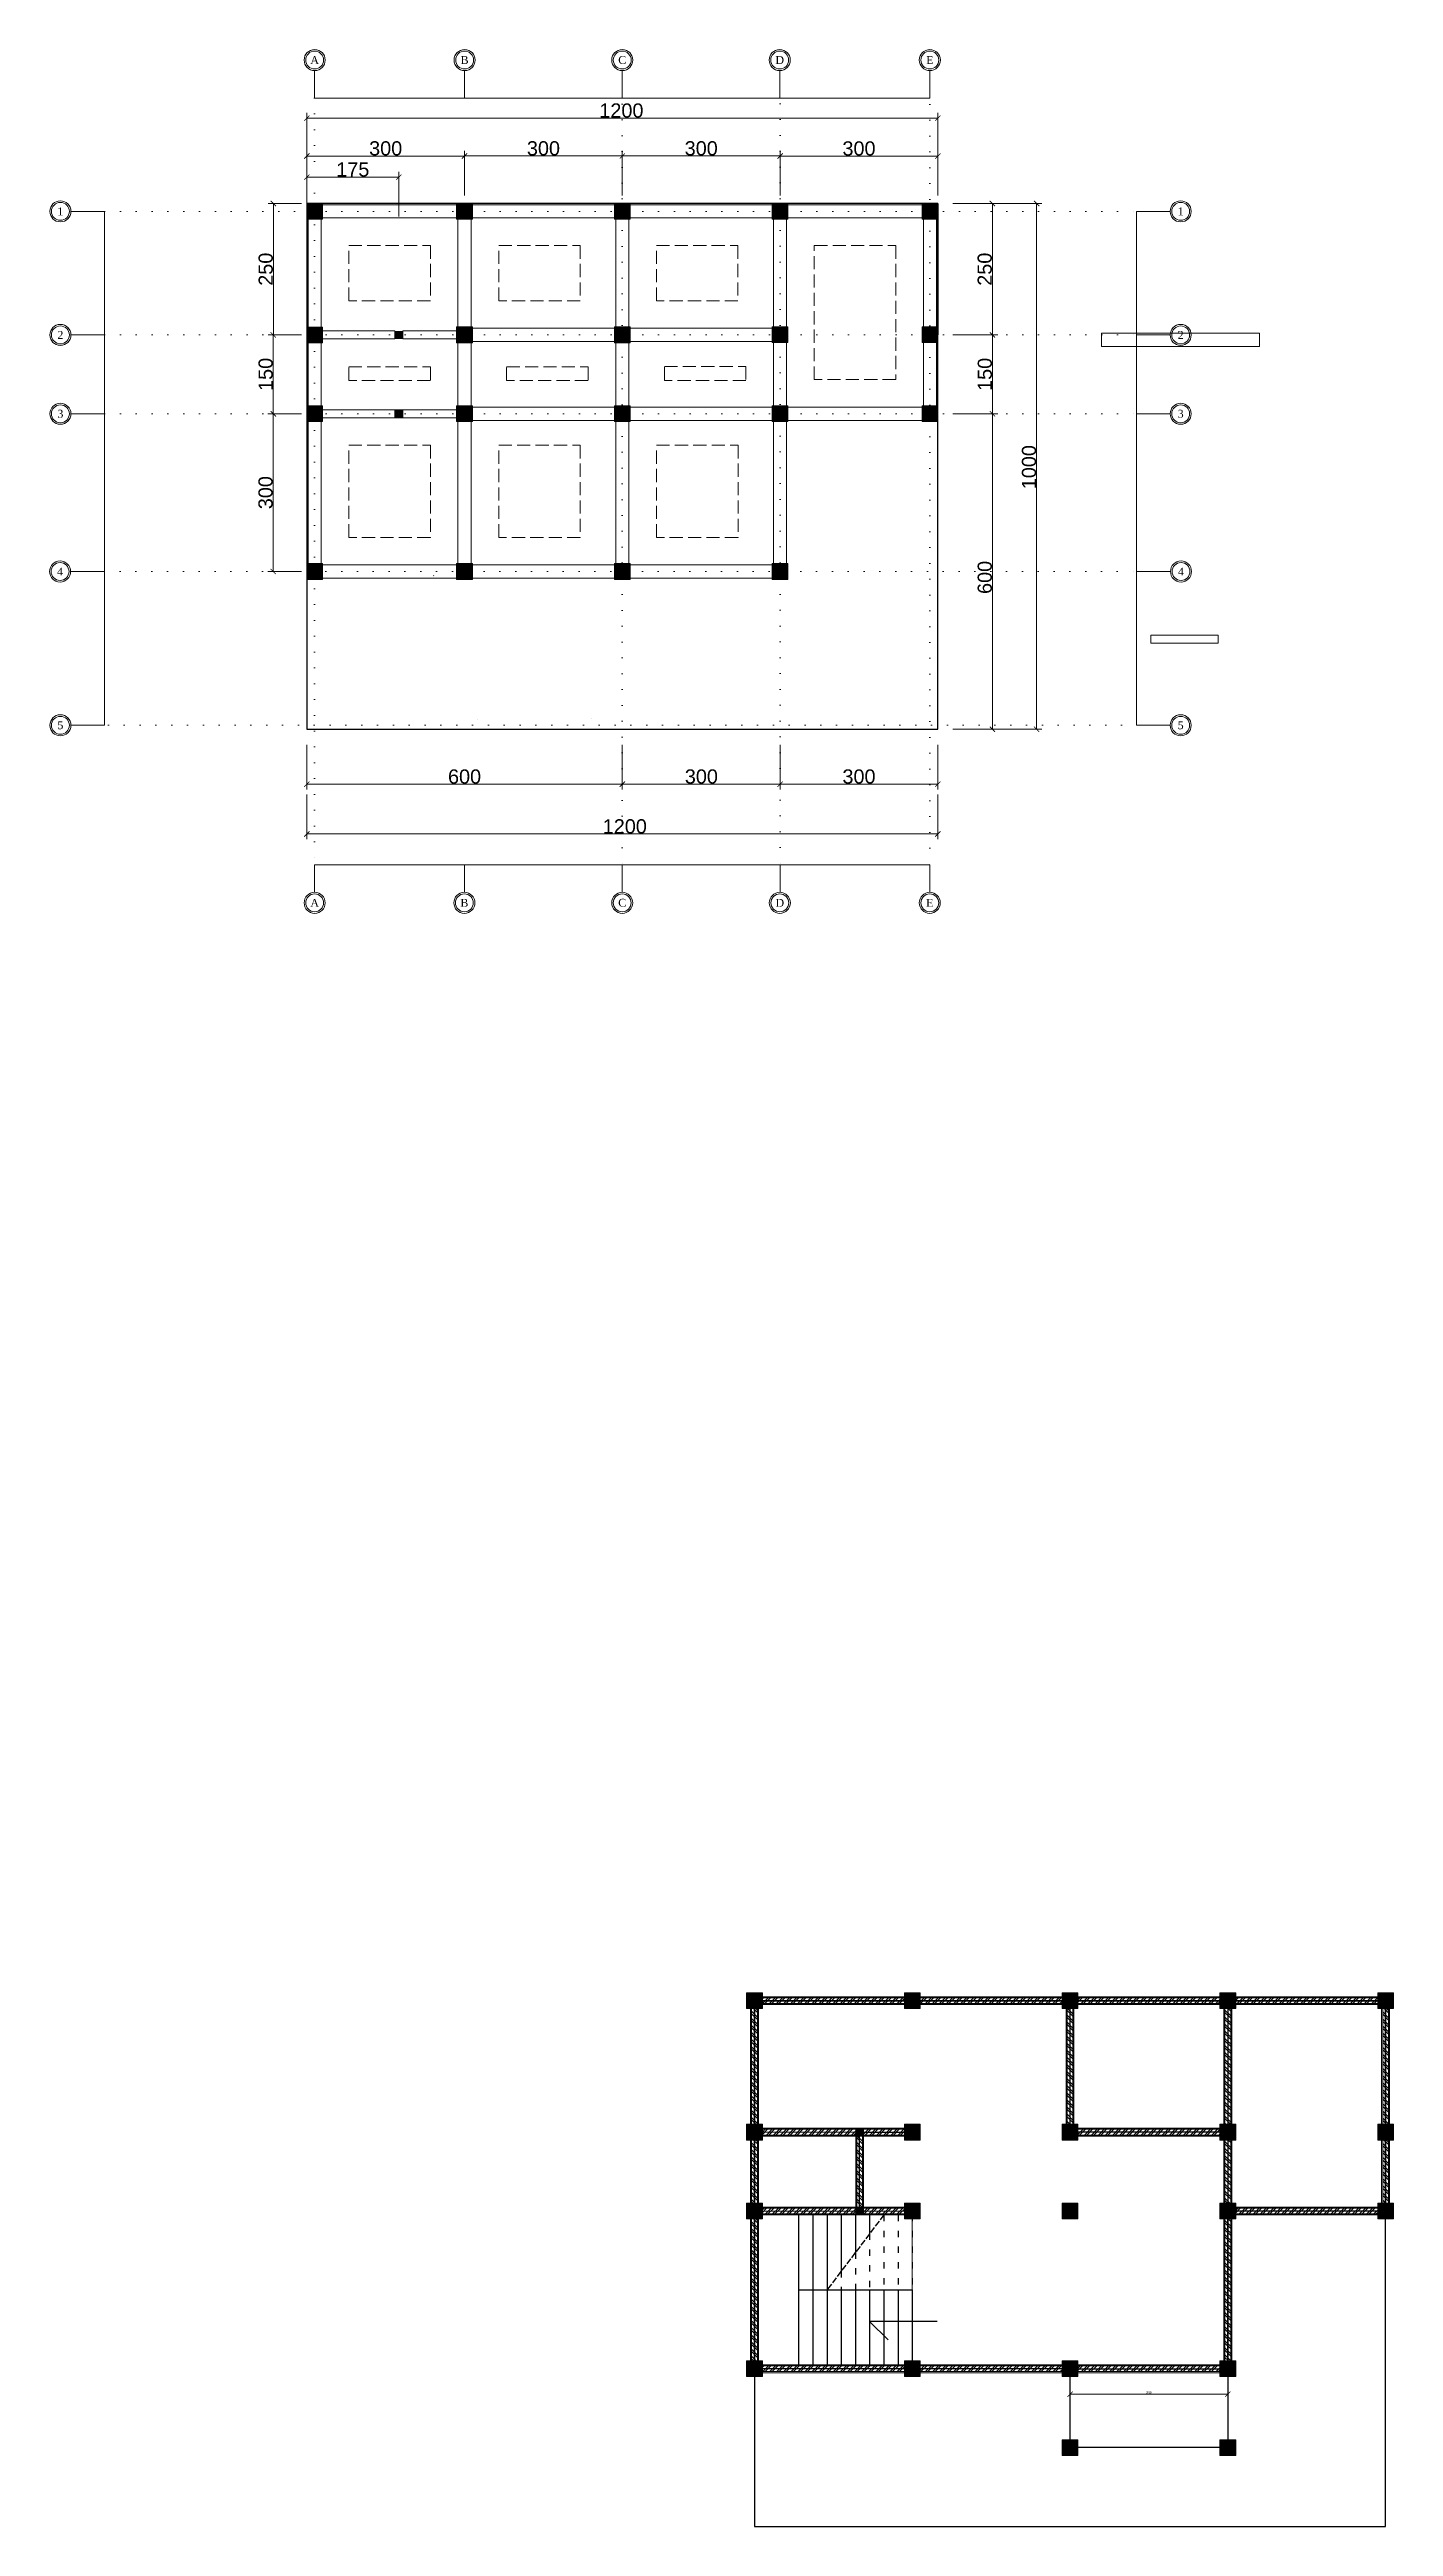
# Model space of a CAD drawing. Header units: millimetres. Extents: x -12161372 to 46643, y -9506984 to 15358.
# Drawn here: x 4183 to 6738, y 4798 to 9509 of the extents above; entities that cross this region are included whole.
import ezdxf

# ---------------------------------------------------------------- set-up
doc = ezdxf.new("R2010")
doc.units = ezdxf.units.MM
for name, pattern in [('ACAD_ISO02W100', [15, 12, -3]), ('ACAD_ISO03W100', [30, 12, -18]), ('ACAD_ISO07W100', [3, 0, -3]), ('DASHED', [70, 50, -20])]:
    doc.linetypes.add(name, pattern=pattern)
for name, color, linetype, lineweight in [('arsiran', 202, 'Continuous', 0), ('as', 7, 'Continuous', 0), ('detail balok', 7, 'Continuous', 9), ('dimensi', 50, 'Continuous', 5), ('dinding', 110, 'Continuous', 9), ('kolom', 150, 'Continuous', 13), ('kusen', 4, 'Continuous', 5), ('pondasi', 7, 'Continuous', 13), ('teks', 255, 'Continuous', 5)]:
    doc.layers.add(name, color=color, linetype=linetype, lineweight=lineweight)
doc.layers.add('lahan', color=253, linetype='Continuous', plot=False)
doc.layers.add('lantai', color=9, linetype='Continuous')
doc.layers.add('RING BALOK', color=7, linetype='Continuous')
doc.styles.get("Standard").update_dxf_attribs({"font": 'arial.ttf'})
doc.styles.add('teks2', font='times.ttf', dxfattribs={"height": 15})
doc.dimstyles.new('ISO-25', dxfattribs={"dimtxt": 4.5, "dimasz": 10, "dimexe": 10, "dimexo": 10, "dimtad": 1, "dimtxsty": 'Standard', "dimblk": 'ARCHTICK', "dimcen": 2.5, "dimclrt": 256, "dimadec": 0, "dimazin": 0, "dimtfac": 1, "dimtmove": 0, "dimatfit": 3, "dimfxl": 75, "dimfxlon": 1, "dimtfillclr": 256, "dimlwd": -1, "dimlwe": -1, "dimarcsym": 0})
pattern_1 = [(45, (-2274.681, -4513.269), (-6.735192, 6.735192), []), (45, (-2270.191, -4513.269), (-6.735192, 6.735192), [])]
pattern_2 = [(45, (-2367.181, -4513.269), (-6.735192, 6.735192), []), (45, (-2362.691, -4513.269), (-6.735192, 6.735192), [])]

msp = doc.modelspace()

# ---------------------------------------------------------------- texts
at = {"layer": 'teks', "char_height": 15, "attachment_point": 5, "style": 'teks2'}
for s, insert in [('A', (4687.182, 9488.627)), ('B', (4972.321, 9488.627)), ('C', (5272.039, 9488.627)), ('D', (5571.464, 9488.627)), ('E', (5856.897, 9488.627)), ('1', (4203.699, 9200.842)), ('1', (6333.918, 9200.842)), ('2', (4203.699, 8965.842)), ('2', (6333.918, 8965.842)), ('3', (4203.699, 8815.842)), ('3', (6333.918, 8815.842)), ('4', (4203.074, 8515.842)), ('4', (6334.543, 8515.842)), ('5', (4203.699, 8223.342)), ('5', (6333.918, 8223.342)), ('A', (4687.182, 7885.646)), ('B', (4971.832, 7885.646)), ('C', (5271.996, 7885.646)), ('D', (5571.671, 7885.646)), ('E', (5856.81, 7885.646))]:
    msp.add_mtext_dynamic_manual_height_columns(s, width=35.65071, gutter_width=15, heights=[0], dxfattribs=dict(at, insert=insert))

# ---------------------------------------------------------------- blocks, each defined once
blk = doc.blocks.new('*U4')
at = {"layer": 'arsiran'}
h = blk.add_hatch(dxfattribs=at)
h.set_pattern_fill('ANSI32', color=256)
h.set_pattern_definition(pattern_1)
h.paths.add_polyline_path([(0, 5.5), (0, -5.5), (270, -5.5), (270, 5.5)])
blk.add_lwpolyline([(0, -5.5), (270, -5.5), (270, 5.5), (0, 5.5)], close=True, dxfattribs=at)
at = {"layer": 'dinding'}
blk.add_lwpolyline([(0, -7.5), (270, -7.5), (270, 7.5), (0, 7.5)], close=True, dxfattribs=at)
blk = doc.blocks.new('*U6')
at = {"layer": 'arsiran'}
h = blk.add_hatch(dxfattribs=at)
h.set_pattern_fill('ANSI32', color=256)
h.set_pattern_definition(pattern_2)
h.paths.add_polyline_path([(0, 5.5), (0, -5.5), (177.5, -5.5), (177.5, 5.5)])
blk.add_lwpolyline([(0, -5.5), (177.5, -5.5), (177.5, 5.5), (0, 5.5)], close=True, dxfattribs=at)
at = {"layer": 'dinding'}
blk.add_lwpolyline([(0, -7.5), (177.5, -7.5), (177.5, 7.5), (0, 7.5)], close=True, dxfattribs=at)
blk = doc.blocks.new('*U5')
at = {"layer": 'arsiran'}
h = blk.add_hatch(dxfattribs=at)
h.set_pattern_fill('ANSI32', color=256)
h.set_pattern_definition([(45, (-2467.181, -4513.269), (-6.735192, 6.735192), []), (45, (-2462.691, -4513.269), (-6.735192, 6.735192), [])])
h.paths.add_polyline_path([(0, 5.5), (0, -5.5), (77.5, -5.5), (77.5, 5.5)])
blk.add_lwpolyline([(0, -5.5), (77.5, -5.5), (77.5, 5.5), (0, 5.5)], close=True, dxfattribs=at)
at = {"layer": 'dinding'}
blk.add_lwpolyline([(0, -7.5), (77.5, -7.5), (77.5, 7.5), (0, 7.5)], close=True, dxfattribs=at)
blk = doc.blocks.new('*U7')
at = {"layer": 'arsiran'}
h = blk.add_hatch(dxfattribs=at)
h.set_pattern_fill('ANSI32', color=256)
h.set_pattern_definition(pattern_2)
h.paths.add_polyline_path([(0, 5.5), (0, -5.5), (177.5, -5.5), (177.5, 5.5)])
blk.add_lwpolyline([(0, -5.5), (177.5, -5.5), (177.5, 5.5), (0, 5.5)], close=True, dxfattribs=at)
at = {"layer": 'dinding'}
blk.add_lwpolyline([(0, -7.5), (177.5, -7.5), (177.5, 7.5), (0, 7.5)], close=True, dxfattribs=at)
blk = doc.blocks.new('*U3')
at = {"layer": 'arsiran'}
h = blk.add_hatch(dxfattribs=at)
h.set_pattern_fill('ANSI32', color=256)
h.set_pattern_definition([(45, (-2324.681, -4513.269), (-6.735192, 6.735192), []), (45, (-2320.191, -4513.269), (-6.735192, 6.735192), [])])
h.paths.add_polyline_path([(0, 5.5), (0, -5.5), (220, -5.5), (220, 5.5)])
blk.add_lwpolyline([(0, -5.5), (220, -5.5), (220, 5.5), (0, 5.5)], close=True, dxfattribs=at)
at = {"layer": 'dinding'}
blk.add_lwpolyline([(0, -7.5), (220, -7.5), (220, 7.5), (0, 7.5)], close=True, dxfattribs=at)
blk = doc.blocks.new('*U9')
at = {"layer": 'arsiran'}
h = blk.add_hatch(dxfattribs=at)
h.set_pattern_fill('ANSI32', color=256)
h.set_pattern_definition([(45, (-2424.681, -4513.269), (-6.735192, 6.735192), []), (45, (-2420.191, -4513.269), (-6.735192, 6.735192), [])])
h.paths.add_polyline_path([(0, 5.5), (0, -5.5), (120, -5.5), (120, 5.5)])
blk.add_lwpolyline([(0, -5.5), (120, -5.5), (120, 5.5), (0, 5.5)], close=True, dxfattribs=at)
at = {"layer": 'dinding'}
blk.add_lwpolyline([(0, -7.5), (120, -7.5), (120, 7.5), (0, 7.5)], close=True, dxfattribs=at)
blk = doc.blocks.new('*U10')
at = {"layer": 'arsiran'}
h = blk.add_hatch(dxfattribs=at)
h.set_pattern_fill('ANSI32', color=256)
h.set_pattern_definition(pattern_1)
h.paths.add_polyline_path([(0, 5.5), (0, -5.5), (270, -5.5), (270, 5.5)])
blk.add_lwpolyline([(0, -5.5), (270, -5.5), (270, 5.5), (0, 5.5)], close=True, dxfattribs=at)
at = {"layer": 'dinding'}
blk.add_lwpolyline([(0, -7.5), (270, -7.5), (270, 7.5), (0, 7.5)], close=True, dxfattribs=at)
blk = doc.blocks.new('*U8')
at = {"layer": 'arsiran'}
h = blk.add_hatch(dxfattribs=at)
h.set_pattern_fill('ANSI32', color=256)
h.set_pattern_definition([(45, (-2409.681, -4513.269), (-6.735192, 6.735192), []), (45, (-2405.191, -4513.269), (-6.735192, 6.735192), [])])
h.paths.add_polyline_path([(0, 5.5), (0, -5.5), (135, -5.5), (135, 5.5)])
blk.add_lwpolyline([(0, -5.5), (135, -5.5), (135, 5.5), (0, 5.5)], close=True, dxfattribs=at)
at = {"layer": 'dinding'}
blk.add_lwpolyline([(0, -7.5), (135, -7.5), (135, 7.5), (0, 7.5)], close=True, dxfattribs=at)
blk = doc.blocks.new('_ArchTick')
at = {"color": 0, "linetype": 'ByBlock', "const_width": 0.15}
blk.add_lwpolyline([(-0.5, -0.5), (0.5, 0.5)], dxfattribs=at)
blk = doc.blocks.new('*D19')
at = {"layer": 'Defpoints', "color": 0, "transparency": 16777216}
for p in [(6123.5, 5097.5), (6423.5, 5097.5), (6423.5, 5049.1)]:
    blk.add_point(p, dxfattribs=at)
at = {"layer": 'kusen', "color": 0, "transparency": 16777216}
for p, q in [((6123.5, 5087.5), (6123.5, 5039.1)), ((6123.5, 5049.1), (6423.5, 5049.1)), ((6423.5, 5087.5), (6423.5, 5039.1))]:
    blk.add_line(p, q, dxfattribs=at)
at = {"layer": 'kusen', "color": 0, "transparency": 16777216, "xscale": 10, "yscale": 10, "zscale": 10, "rotation": 180}
blk.add_blockref('_ArchTick', (6123.5, 5049.1), dxfattribs=at)
at = {"layer": 'kusen', "color": 0, "transparency": 16777216, "xscale": 10, "yscale": 10, "zscale": 10}
blk.add_blockref('_ArchTick', (6423.5, 5049.1), dxfattribs=at)
at = {"layer": 'kusen', "transparency": 16777216, "insert": (6273.5, 5052.1), "char_height": 4.5, "attachment_point": 5}
blk.add_mtext('300', dxfattribs=at)
blk = doc.blocks.new('*D199')
at = {"layer": 'Defpoints', "color": 0, "ltscale": 10, "transparency": 16777216}
for p in [(5872.2, 9215.8), (5872.2, 8215.8), (6060, 8215.8)]:
    blk.add_point(p, dxfattribs=at)
at = {"layer": 'dimensi', "color": 0, "ltscale": 10, "transparency": 16777216}
for p, q in [((5985, 9215.8), (6070, 9215.8)), ((6060, 9215.8), (6060, 8215.8)), ((5985, 8215.8), (6070, 8215.8))]:
    blk.add_line(p, q, dxfattribs=at)
at = {"layer": 'dimensi', "color": 0, "ltscale": 10, "transparency": 16777216, "xscale": 10, "yscale": 10, "zscale": 10}
for p, rotation in [((6060, 9215.8), 90), ((6060, 8215.8), 270)]:
    blk.add_blockref('_ArchTick', p, dxfattribs=dict(at, rotation=rotation))
at = {"layer": 'dimensi', "ltscale": 10, "transparency": 16777216, "insert": (6045.6, 8714.3), "char_height": 4.5, "attachment_point": 5, "rotation": 90}
blk.add_mtext('{\\H6x;1000}', dxfattribs=at)
blk = doc.blocks.new('*D200')
at = {"layer": 'Defpoints', "color": 0, "ltscale": 10, "transparency": 16777216}
for p in [(5872.2, 8815.8), (5864.7, 8215.8), (5975.9, 8215.8)]:
    blk.add_point(p, dxfattribs=at)
at = {"layer": 'dimensi', "color": 0, "ltscale": 10, "transparency": 16777216}
for p, q in [((5900.9, 8815.8), (5985.9, 8815.8)), ((5975.9, 8815.8), (5975.9, 8215.8)), ((5900.9, 8215.8), (5985.9, 8215.8))]:
    blk.add_line(p, q, dxfattribs=at)
at = {"layer": 'dimensi', "color": 0, "ltscale": 10, "transparency": 16777216, "xscale": 10, "yscale": 10, "zscale": 10}
for p, rotation in [((5975.9, 8815.8), 90), ((5975.9, 8215.8), 270)]:
    blk.add_blockref('_ArchTick', p, dxfattribs=dict(at, rotation=rotation))
at = {"layer": 'dimensi', "ltscale": 10, "transparency": 16777216, "insert": (5961.5, 8504.6), "char_height": 4.5, "attachment_point": 5, "rotation": 90}
blk.add_mtext('{\\H6x;600}', dxfattribs=at)
blk = doc.blocks.new('*D201')
at = {"layer": 'Defpoints', "color": 0, "ltscale": 10, "transparency": 16777216}
for p in [(4972.2, 9306.1), (4672.2, 9215.8), (4972.2, 9215.8)]:
    blk.add_point(p, dxfattribs=at)
at = {"layer": 'dimensi', "color": 0, "ltscale": 10, "transparency": 16777216}
for p, q in [((4672.2, 9231.1), (4672.2, 9316.1)), ((4672.2, 9306.1), (4972.2, 9306.1)), ((4972.2, 9231.1), (4972.2, 9316.1))]:
    blk.add_line(p, q, dxfattribs=at)
at = {"layer": 'dimensi', "color": 0, "ltscale": 10, "transparency": 16777216, "xscale": 10, "yscale": 10, "zscale": 10, "rotation": 180}
blk.add_blockref('_ArchTick', (4672.2, 9306.1), dxfattribs=at)
at = {"layer": 'dimensi', "color": 0, "ltscale": 10, "transparency": 16777216, "xscale": 10, "yscale": 10, "zscale": 10}
blk.add_blockref('_ArchTick', (4972.2, 9306.1), dxfattribs=at)
at = {"layer": 'dimensi', "ltscale": 10, "transparency": 16777216, "insert": (4822.2, 9320.5), "char_height": 4.5, "attachment_point": 5}
blk.add_mtext('{\\H6x;300}', dxfattribs=at)
blk = doc.blocks.new('*D202')
at = {"layer": 'Defpoints', "color": 0, "ltscale": 10, "transparency": 16777216}
for p in [(5272.2, 9306.2), (4972.2, 9215.8), (5272.2, 9215.8)]:
    blk.add_point(p, dxfattribs=at)
at = {"layer": 'dimensi', "color": 0, "ltscale": 10, "transparency": 16777216}
for p, q in [((4972.2, 9231.2), (4972.2, 9316.2)), ((4972.2, 9306.2), (5272.2, 9306.2)), ((5272.2, 9231.2), (5272.2, 9316.2))]:
    blk.add_line(p, q, dxfattribs=at)
at = {"layer": 'dimensi', "color": 0, "ltscale": 10, "transparency": 16777216, "xscale": 10, "yscale": 10, "zscale": 10, "rotation": 180}
blk.add_blockref('_ArchTick', (4972.2, 9306.2), dxfattribs=at)
at = {"layer": 'dimensi', "color": 0, "ltscale": 10, "transparency": 16777216, "xscale": 10, "yscale": 10, "zscale": 10}
blk.add_blockref('_ArchTick', (5272.2, 9306.2), dxfattribs=at)
at = {"layer": 'dimensi', "ltscale": 10, "transparency": 16777216, "insert": (5122.2, 9320.6), "char_height": 4.5, "attachment_point": 5}
blk.add_mtext('{\\H6x;300}', dxfattribs=at)
blk = doc.blocks.new('*D203')
at = {"layer": 'Defpoints', "color": 0, "ltscale": 10, "transparency": 16777216}
for p in [(5572.2, 9306.2), (5272.2, 9215.8), (5572.2, 9215.8)]:
    blk.add_point(p, dxfattribs=at)
at = {"layer": 'dimensi', "color": 0, "ltscale": 10, "transparency": 16777216}
for p, q in [((5272.2, 9231.2), (5272.2, 9316.2)), ((5272.2, 9306.2), (5572.2, 9306.2)), ((5572.2, 9231.2), (5572.2, 9316.2))]:
    blk.add_line(p, q, dxfattribs=at)
at = {"layer": 'dimensi', "color": 0, "ltscale": 10, "transparency": 16777216, "xscale": 10, "yscale": 10, "zscale": 10, "rotation": 180}
blk.add_blockref('_ArchTick', (5272.2, 9306.2), dxfattribs=at)
at = {"layer": 'dimensi', "color": 0, "ltscale": 10, "transparency": 16777216, "xscale": 10, "yscale": 10, "zscale": 10}
blk.add_blockref('_ArchTick', (5572.2, 9306.2), dxfattribs=at)
at = {"layer": 'dimensi', "ltscale": 10, "transparency": 16777216, "insert": (5422.2, 9320.6), "char_height": 4.5, "attachment_point": 5}
blk.add_mtext('{\\H6x;300}', dxfattribs=at)
blk = doc.blocks.new('*D204')
at = {"layer": 'Defpoints', "color": 0, "ltscale": 10, "transparency": 16777216}
for p in [(5872.2, 9305.9), (5572.2, 9216.5), (5872.2, 9215.8)]:
    blk.add_point(p, dxfattribs=at)
at = {"layer": 'dimensi', "color": 0, "ltscale": 10, "transparency": 16777216}
for p, q in [((5572.2, 9230.9), (5572.2, 9315.9)), ((5572.2, 9305.9), (5872.2, 9305.9)), ((5872.2, 9230.9), (5872.2, 9315.9))]:
    blk.add_line(p, q, dxfattribs=at)
at = {"layer": 'dimensi', "color": 0, "ltscale": 10, "transparency": 16777216, "xscale": 10, "yscale": 10, "zscale": 10, "rotation": 180}
blk.add_blockref('_ArchTick', (5572.2, 9305.9), dxfattribs=at)
at = {"layer": 'dimensi', "color": 0, "ltscale": 10, "transparency": 16777216, "xscale": 10, "yscale": 10, "zscale": 10}
blk.add_blockref('_ArchTick', (5872.2, 9305.9), dxfattribs=at)
at = {"layer": 'dimensi', "ltscale": 10, "transparency": 16777216, "insert": (5722.2, 9320.3), "char_height": 4.5, "attachment_point": 5}
blk.add_mtext('{\\H6x;300}', dxfattribs=at)
blk = doc.blocks.new('*D205')
at = {"layer": 'Defpoints', "color": 0, "ltscale": 10, "transparency": 16777216}
for p in [(5872.2, 9378.1), (4672.2, 9215.8), (5872.2, 9215.8)]:
    blk.add_point(p, dxfattribs=at)
at = {"layer": 'dimensi', "color": 0, "ltscale": 10, "transparency": 16777216}
for p, q in [((4672.2, 9303.1), (4672.2, 9388.1)), ((4672.2, 9378.1), (5872.2, 9378.1)), ((5872.2, 9303.1), (5872.2, 9388.1))]:
    blk.add_line(p, q, dxfattribs=at)
at = {"layer": 'dimensi', "color": 0, "ltscale": 10, "transparency": 16777216, "xscale": 10, "yscale": 10, "zscale": 10, "rotation": 180}
blk.add_blockref('_ArchTick', (4672.2, 9378.1), dxfattribs=at)
at = {"layer": 'dimensi', "color": 0, "ltscale": 10, "transparency": 16777216, "xscale": 10, "yscale": 10, "zscale": 10}
blk.add_blockref('_ArchTick', (5872.2, 9378.1), dxfattribs=at)
at = {"layer": 'dimensi', "ltscale": 10, "transparency": 16777216, "insert": (5270.4, 9392.5), "char_height": 4.5, "attachment_point": 5}
blk.add_mtext('{\\H6x;1200}', dxfattribs=at)
blk = doc.blocks.new('*D198')
at = {"layer": 'Defpoints', "color": 0, "ltscale": 10, "transparency": 16777216}
for p in [(4672.2, 9215.8), (4608.6, 8965.8), (4672.2, 8965.8)]:
    blk.add_point(p, dxfattribs=at)
at = {"layer": 'dimensi', "color": 0, "ltscale": 10, "transparency": 16777216}
for p, q in [((4662.2, 9215.8), (4598.6, 9215.8)), ((4608.6, 9215.8), (4608.6, 8965.8)), ((4662.2, 8965.8), (4598.6, 8965.8))]:
    blk.add_line(p, q, dxfattribs=at)
at = {"layer": 'dimensi', "color": 0, "ltscale": 10, "transparency": 16777216, "xscale": 10, "yscale": 10, "zscale": 10}
for p, rotation in [((4608.6, 9215.8), 90), ((4608.6, 8965.8), 270)]:
    blk.add_blockref('_ArchTick', p, dxfattribs=dict(at, rotation=rotation))
at = {"layer": 'dimensi', "ltscale": 10, "transparency": 16777216, "insert": (4594.2, 9090.8), "char_height": 4.5, "attachment_point": 5, "rotation": 90}
blk.add_mtext('{\\H6x;250}', dxfattribs=at)
blk = doc.blocks.new('*D206')
at = {"layer": 'Defpoints', "color": 0, "ltscale": 10, "transparency": 16777216}
for p in [(4672.2, 8215.8), (5872.2, 8215.8), (5872.2, 8016.6)]:
    blk.add_point(p, dxfattribs=at)
at = {"layer": 'dimensi', "color": 0, "ltscale": 10, "transparency": 16777216}
for p, q in [((4672.2, 8091.6), (4672.2, 8006.6)), ((5872.2, 8091.6), (5872.2, 8006.6)), ((4672.2, 8016.6), (5872.2, 8016.6))]:
    blk.add_line(p, q, dxfattribs=at)
at = {"layer": 'dimensi', "color": 0, "ltscale": 10, "transparency": 16777216, "xscale": 10, "yscale": 10, "zscale": 10, "rotation": 180}
blk.add_blockref('_ArchTick', (4672.2, 8016.6), dxfattribs=at)
at = {"layer": 'dimensi', "color": 0, "ltscale": 10, "transparency": 16777216, "xscale": 10, "yscale": 10, "zscale": 10}
blk.add_blockref('_ArchTick', (5872.2, 8016.6), dxfattribs=at)
at = {"layer": 'dimensi', "ltscale": 10, "transparency": 16777216, "insert": (5276.9, 8031), "char_height": 4.5, "attachment_point": 5}
blk.add_mtext('{\\H6x;1200}', dxfattribs=at)
blk = doc.blocks.new('*D207')
at = {"layer": 'Defpoints', "color": 0, "ltscale": 10, "transparency": 16777216}
for p in [(5572.2, 8215.8), (5872.2, 8215.8), (5572.2, 8111.3)]:
    blk.add_point(p, dxfattribs=at)
at = {"layer": 'dimensi', "color": 0, "ltscale": 10, "transparency": 16777216}
for p, q in [((5572.2, 8186.3), (5572.2, 8101.3)), ((5872.2, 8186.3), (5872.2, 8101.3)), ((5872.2, 8111.3), (5572.2, 8111.3))]:
    blk.add_line(p, q, dxfattribs=at)
at = {"layer": 'dimensi', "color": 0, "ltscale": 10, "transparency": 16777216, "xscale": 10, "yscale": 10, "zscale": 10, "rotation": 180}
blk.add_blockref('_ArchTick', (5572.2, 8111.3), dxfattribs=at)
at = {"layer": 'dimensi', "color": 0, "ltscale": 10, "transparency": 16777216, "xscale": 10, "yscale": 10, "zscale": 10}
blk.add_blockref('_ArchTick', (5872.2, 8111.3), dxfattribs=at)
at = {"layer": 'dimensi', "ltscale": 10, "transparency": 16777216, "insert": (5722.2, 8125.8), "char_height": 4.5, "attachment_point": 5}
blk.add_mtext('{\\H6x;300}', dxfattribs=at)
blk = doc.blocks.new('*D208')
at = {"layer": 'Defpoints', "color": 0, "ltscale": 10, "transparency": 16777216}
for p in [(5272.2, 8215.8), (5572.2, 8215.8), (5272.2, 8111.3)]:
    blk.add_point(p, dxfattribs=at)
at = {"layer": 'dimensi', "color": 0, "ltscale": 10, "transparency": 16777216}
for p, q in [((5272.2, 8186.3), (5272.2, 8101.3)), ((5572.2, 8186.3), (5572.2, 8101.3)), ((5572.2, 8111.3), (5272.2, 8111.3))]:
    blk.add_line(p, q, dxfattribs=at)
at = {"layer": 'dimensi', "color": 0, "ltscale": 10, "transparency": 16777216, "xscale": 10, "yscale": 10, "zscale": 10, "rotation": 180}
blk.add_blockref('_ArchTick', (5272.2, 8111.3), dxfattribs=at)
at = {"layer": 'dimensi', "color": 0, "ltscale": 10, "transparency": 16777216, "xscale": 10, "yscale": 10, "zscale": 10}
blk.add_blockref('_ArchTick', (5572.2, 8111.3), dxfattribs=at)
at = {"layer": 'dimensi', "ltscale": 10, "transparency": 16777216, "insert": (5422.5, 8125.8), "char_height": 4.5, "attachment_point": 5}
blk.add_mtext('{\\H6x;300}', dxfattribs=at)
blk = doc.blocks.new('*D209')
at = {"layer": 'Defpoints', "color": 0, "ltscale": 10, "transparency": 16777216}
for p in [(4672.2, 8215.8), (5272.2, 8215.2), (4672.2, 8111.3)]:
    blk.add_point(p, dxfattribs=at)
at = {"layer": 'dimensi', "color": 0, "ltscale": 10, "transparency": 16777216}
for p, q in [((4672.2, 8186.3), (4672.2, 8101.3)), ((5272.2, 8186.3), (5272.2, 8101.3)), ((5272.2, 8111.3), (4672.2, 8111.3))]:
    blk.add_line(p, q, dxfattribs=at)
at = {"layer": 'dimensi', "color": 0, "ltscale": 10, "transparency": 16777216, "xscale": 10, "yscale": 10, "zscale": 10, "rotation": 180}
blk.add_blockref('_ArchTick', (4672.2, 8111.3), dxfattribs=at)
at = {"layer": 'dimensi', "color": 0, "ltscale": 10, "transparency": 16777216, "xscale": 10, "yscale": 10, "zscale": 10}
blk.add_blockref('_ArchTick', (5272.2, 8111.3), dxfattribs=at)
at = {"layer": 'dimensi', "ltscale": 10, "transparency": 16777216, "insert": (4972.2, 8125.7), "char_height": 4.5, "attachment_point": 5}
blk.add_mtext('{\\H6x;600}', dxfattribs=at)
blk = doc.blocks.new('*D210')
at = {"layer": 'Defpoints', "color": 0, "ltscale": 10, "transparency": 16777216}
for p in [(4672.2, 8965.8), (4608.5, 8815.8), (4672.2, 8815.8)]:
    blk.add_point(p, dxfattribs=at)
at = {"layer": 'dimensi', "color": 0, "ltscale": 10, "transparency": 16777216}
for p, q in [((4662.2, 8965.8), (4598.5, 8965.8)), ((4608.5, 8965.8), (4608.5, 8815.8)), ((4662.2, 8815.8), (4598.5, 8815.8))]:
    blk.add_line(p, q, dxfattribs=at)
at = {"layer": 'dimensi', "color": 0, "ltscale": 10, "transparency": 16777216, "xscale": 10, "yscale": 10, "zscale": 10}
for p, rotation in [((4608.5, 8965.8), 90), ((4608.5, 8815.8), 270)]:
    blk.add_blockref('_ArchTick', p, dxfattribs=dict(at, rotation=rotation))
at = {"layer": 'dimensi', "ltscale": 10, "transparency": 16777216, "insert": (4594.1, 8890.8), "char_height": 4.5, "attachment_point": 5, "rotation": 90}
blk.add_mtext('{\\H6x;150}', dxfattribs=at)
blk = doc.blocks.new('*D211')
at = {"layer": 'Defpoints', "color": 0, "ltscale": 10, "transparency": 16777216}
for p in [(4672.2, 8815.8), (4608.3, 8515.8), (4672.2, 8515.8)]:
    blk.add_point(p, dxfattribs=at)
at = {"layer": 'dimensi', "color": 0, "ltscale": 10, "transparency": 16777216}
for p, q in [((4662.2, 8815.8), (4598.3, 8815.8)), ((4608.3, 8815.8), (4608.3, 8515.8)), ((4662.2, 8515.8), (4598.3, 8515.8))]:
    blk.add_line(p, q, dxfattribs=at)
at = {"layer": 'dimensi', "color": 0, "ltscale": 10, "transparency": 16777216, "xscale": 10, "yscale": 10, "zscale": 10}
for p, rotation in [((4608.3, 8815.8), 90), ((4608.3, 8515.8), 270)]:
    blk.add_blockref('_ArchTick', p, dxfattribs=dict(at, rotation=rotation))
at = {"layer": 'dimensi', "ltscale": 10, "transparency": 16777216, "insert": (4593.9, 8665.8), "char_height": 4.5, "attachment_point": 5, "rotation": 90}
blk.add_mtext('{\\H6x;300}', dxfattribs=at)
blk = doc.blocks.new('*D212')
at = {"layer": 'Defpoints', "color": 0, "ltscale": 10, "transparency": 16777216}
for p in [(5872.2, 9215.8), (5872.2, 8965.8), (5975.8, 8965.8)]:
    blk.add_point(p, dxfattribs=at)
at = {"layer": 'dimensi', "color": 0, "ltscale": 10, "transparency": 16777216}
for p, q in [((5900.8, 9215.8), (5985.8, 9215.8)), ((5975.8, 9215.8), (5975.8, 8965.8)), ((5900.8, 8965.8), (5985.8, 8965.8))]:
    blk.add_line(p, q, dxfattribs=at)
at = {"layer": 'dimensi', "color": 0, "ltscale": 10, "transparency": 16777216, "xscale": 10, "yscale": 10, "zscale": 10}
for p, rotation in [((5975.8, 9215.8), 90), ((5975.8, 8965.8), 270)]:
    blk.add_blockref('_ArchTick', p, dxfattribs=dict(at, rotation=rotation))
at = {"layer": 'dimensi', "ltscale": 10, "transparency": 16777216, "insert": (5961.4, 9090.8), "char_height": 4.5, "attachment_point": 5, "rotation": 90}
blk.add_mtext('{\\H6x;250}', dxfattribs=at)
blk = doc.blocks.new('*D213')
at = {"layer": 'Defpoints', "color": 0, "ltscale": 10, "transparency": 16777216}
for p in [(5872.2, 8965.8), (5872.2, 8815.8), (5976, 8815.8)]:
    blk.add_point(p, dxfattribs=at)
at = {"layer": 'dimensi', "color": 0, "ltscale": 10, "transparency": 16777216}
for p, q in [((5901, 8965.8), (5986, 8965.8)), ((5976, 8965.8), (5976, 8815.8)), ((5901, 8815.8), (5986, 8815.8))]:
    blk.add_line(p, q, dxfattribs=at)
at = {"layer": 'dimensi', "color": 0, "ltscale": 10, "transparency": 16777216, "xscale": 10, "yscale": 10, "zscale": 10}
for p, rotation in [((5976, 8965.8), 90), ((5976, 8815.8), 270)]:
    blk.add_blockref('_ArchTick', p, dxfattribs=dict(at, rotation=rotation))
at = {"layer": 'dimensi', "ltscale": 10, "transparency": 16777216, "insert": (5961.6, 8890.8), "char_height": 4.5, "attachment_point": 5, "rotation": 90}
blk.add_mtext('{\\H6x;150}', dxfattribs=at)
blk = doc.blocks.new('*D214')
at = {"layer": 'Defpoints', "color": 0, "ltscale": 10, "transparency": 16777216}
for p in [(4847.2, 9265.9), (4847.2, 8965.8), (4672.2, 5869.3)]:
    blk.add_point(p, dxfattribs=at)
at = {"layer": 'dimensi', "color": 0, "ltscale": 10, "transparency": 16777216}
for p, q in [((4672.2, 9190.9), (4672.2, 9275.9)), ((4672.2, 9265.9), (4847.2, 9265.9)), ((4847.2, 9190.9), (4847.2, 9275.9))]:
    blk.add_line(p, q, dxfattribs=at)
at = {"layer": 'dimensi', "color": 0, "ltscale": 10, "transparency": 16777216, "xscale": 10, "yscale": 10, "zscale": 10, "rotation": 180}
blk.add_blockref('_ArchTick', (4672.2, 9265.9), dxfattribs=at)
at = {"layer": 'dimensi', "color": 0, "ltscale": 10, "transparency": 16777216, "xscale": 10, "yscale": 10, "zscale": 10}
blk.add_blockref('_ArchTick', (4847.2, 9265.9), dxfattribs=at)
at = {"layer": 'dimensi', "ltscale": 10, "transparency": 16777216, "insert": (4759.7, 9280.4), "char_height": 4.5, "attachment_point": 5}
blk.add_mtext('{\\H6x;175}', dxfattribs=at)

# ---------------------------------------------------------------- dimensions: what is measured, and where the dimension line sits
at = {"layer": 'dimensi', "ltscale": 10}
for base, p1, p2, picture, middle in [((5872.182, 9378.104), (4672.182, 9215.842), (5872.182, 9215.842), '*D205', (5270.425, 9378.104)), ((5872.182, 8016.608), (4672.182, 8215.842), (5872.182, 8215.842), '*D206', (5276.927, 8016.608)), ((5272.182, 8111.335), (5572.182, 8215.842), (5272.182, 8215.842), '*D208', (5422.489, 8111.335))]:
    dim = msp.add_linear_dim(base=base, p1=p1, p2=p2, text='{\\H6x;<>}', dimstyle='ISO-25', dxfattribs=at)
    dim.commit()
    dim.dimension.update_dxf_attribs({"geometry": picture, "text_midpoint": middle, "dimtype": 160})
for base, p1, p2, picture, middle in [((4972.182, 9306.052), (4672.182, 9215.842), (4972.182, 9215.842), '*D201', (4822.182, 9320.471)), ((5272.182, 9306.227), (4972.182, 9215.842), (5272.182, 9215.842), '*D202', (5122.182, 9320.647)), ((5572.182, 9306.165), (5272.182, 9215.842), (5572.182, 9215.842), '*D203', (5422.182, 9320.584)), ((5872.182, 9305.917), (5572.182, 9216.467), (5872.182, 9215.842), '*D204', (5722.182, 9320.337)), ((4847.182, 9265.942), (4672.182, 5869.32), (4847.182, 8965.842), '*D214', (4759.682, 9280.353)), ((4672.182, 8111.284), (5272.182, 8215.217), (4672.182, 8215.842), '*D209', (4972.182, 8125.695)), ((5572.182, 8111.335), (5872.182, 8215.842), (5572.182, 8215.842), '*D207', (5722.182, 8125.755))]:
    dim = msp.add_linear_dim(base=base, p1=p1, p2=p2, text='{\\H6x;<>}', dimstyle='ISO-25', dxfattribs=at)
    dim.commit()
    dim.dimension.update_dxf_attribs({"geometry": picture, "text_midpoint": middle})
for base, p1, p2, picture, middle in [((4608.608, 8965.842), (4672.182, 9215.842), (4672.182, 8965.842), '*D198', (4594.198, 9090.842)), ((5975.794, 8965.842), (5872.182, 9215.842), (5872.182, 8965.842), '*D212', (5961.384, 9090.842)), ((4608.537, 8815.842), (4672.182, 8965.842), (4672.182, 8815.842), '*D210', (4594.126, 8890.842)), ((4608.32, 8515.842), (4672.182, 8815.842), (4672.182, 8515.842), '*D211', (4593.9, 8665.842))]:
    dim = msp.add_linear_dim(base=base, p1=p1, p2=p2, angle=90, text='{\\H6x;<>}', dimstyle='ISO-25', dxfattribs=at)
    dim.commit()
    dim.dimension.update_dxf_attribs({"geometry": picture, "text_midpoint": middle})
for base, p1, p2, picture, middle in [((6059.988, 8215.842), (5872.182, 9215.842), (5872.182, 8215.842), '*D199', (6059.988, 8714.266)), ((5976.048, 8815.842), (5872.182, 8965.842), (5872.182, 8815.842), '*D213', (5976.048, 8890.842)), ((5975.905, 8215.842), (5872.182, 8815.842), (5864.682, 8215.842), '*D200', (5975.905, 8504.621))]:
    dim = msp.add_linear_dim(base=base, p1=p1, p2=p2, angle=90, text='{\\H6x;<>}', dimstyle='ISO-25', dxfattribs=at)
    dim.commit()
    dim.dimension.update_dxf_attribs({"geometry": picture, "text_midpoint": middle, "dimtype": 160})
at = {"layer": 'kusen'}
dim = msp.add_linear_dim(base=(6423.467, 5049.149), p1=(6123.467, 5097.536), p2=(6423.467, 5097.536), dimstyle='ISO-25', dxfattribs=at)
dim.commit()
dim.dimension.update_dxf_attribs({"geometry": '*D19', "text_midpoint": (6273.467, 5052.073)})

# ---------------------------------------------------------------- hatches: boundary and pattern name
at = {"layer": 'kolom'}
h = msp.add_hatch(color=256, dxfattribs=at)
h.dxf.hatch_style = 1
h.paths.add_polyline_path([(4702.182, 9185.842), (4702.182, 9215.842), (4672.182, 9215.842), (4672.182, 9185.842)])
h = msp.add_hatch(color=256, dxfattribs=at)
h.dxf.hatch_style = 1
h.paths.add_polyline_path([(4987.182, 9185.842), (4987.182, 9215.842), (4957.182, 9215.842), (4957.182, 9185.842)])
h = msp.add_hatch(color=256, dxfattribs=at)
h.dxf.hatch_style = 1
h.paths.add_polyline_path([(5287.182, 9185.842), (5287.182, 9215.842), (5257.182, 9215.842), (5257.182, 9185.842)])
h = msp.add_hatch(color=256, dxfattribs=at)
h.dxf.hatch_style = 1
h.paths.add_polyline_path([(5587.182, 9185.842), (5587.182, 9215.842), (5557.182, 9215.842), (5557.182, 9185.842)])
h = msp.add_hatch(color=256, dxfattribs=at)
h.dxf.hatch_style = 1
h.paths.add_polyline_path([(5872.182, 9185.842), (5872.182, 9215.842), (5842.182, 9215.842), (5842.182, 9185.842)])
h = msp.add_hatch(color=256, dxfattribs=at)
h.dxf.hatch_style = 1
h.paths.add_polyline_path([(4702.182, 8950.842), (4702.182, 8980.842), (4672.182, 8980.842), (4672.182, 8950.842)])
h = msp.add_hatch(color=256, dxfattribs=at)
h.dxf.hatch_style = 1
h.paths.add_polyline_path([(4854.64, 8973.34), (4839.64, 8973.34), (4839.64, 8958.34), (4854.64, 8958.34)])
h = msp.add_hatch(color=256, dxfattribs=at)
h.dxf.hatch_style = 1
h.paths.add_polyline_path([(4987.182, 8950.917), (4987.182, 8980.917), (4957.182, 8980.917), (4957.182, 8950.917)])
h = msp.add_hatch(color=256, dxfattribs=at)
h.dxf.hatch_style = 1
h.paths.add_polyline_path([(5287.182, 8950.91), (5287.182, 8980.91), (5257.182, 8980.91), (5257.182, 8950.91)])
h = msp.add_hatch(color=256, dxfattribs=at)
h.dxf.hatch_style = 1
h.paths.add_polyline_path([(5587.182, 8951.234), (5587.182, 8981.234), (5557.182, 8981.234), (5557.182, 8951.234)])
h = msp.add_hatch(color=256, dxfattribs=at)
h.dxf.hatch_style = 1
h.paths.add_polyline_path([(5872.182, 8951.234), (5872.182, 8981.234), (5842.182, 8981.234), (5842.182, 8951.234)])
h = msp.add_hatch(color=256, dxfattribs=at)
h.dxf.hatch_style = 1
h.paths.add_polyline_path([(4702.182, 8800.842), (4702.182, 8830.842), (4672.182, 8830.842), (4672.182, 8800.842)])
h = msp.add_hatch(color=256, dxfattribs=at)
h.dxf.hatch_style = 1
h.paths.add_polyline_path([(4854.707, 8823.334), (4839.707, 8823.334), (4839.707, 8808.334), (4854.707, 8808.334)])
h = msp.add_hatch(color=256, dxfattribs=at)
h.dxf.hatch_style = 1
h.paths.add_polyline_path([(4987.182, 8800.842), (4987.182, 8830.842), (4957.182, 8830.842), (4957.182, 8800.842)])
h = msp.add_hatch(color=256, dxfattribs=at)
h.dxf.hatch_style = 1
h.paths.add_polyline_path([(5287.182, 8800.842), (5287.182, 8830.842), (5257.182, 8830.842), (5257.182, 8800.842)])
h = msp.add_hatch(color=256, dxfattribs=at)
h.dxf.hatch_style = 1
h.paths.add_polyline_path([(5587.182, 8800.842), (5587.182, 8830.842), (5557.182, 8830.842), (5557.182, 8800.842)])
h = msp.add_hatch(color=256, dxfattribs=at)
h.dxf.hatch_style = 1
h.paths.add_polyline_path([(5872.182, 8800.842), (5872.182, 8830.842), (5842.182, 8830.842), (5842.182, 8800.842)])
h = msp.add_hatch(color=256, dxfattribs=at)
h.dxf.hatch_style = 1
h.paths.add_polyline_path([(4702.182, 8500.842), (4702.182, 8530.842), (4672.182, 8530.842), (4672.182, 8500.842)])
h = msp.add_hatch(color=256, dxfattribs=at)
h.dxf.hatch_style = 1
h.paths.add_polyline_path([(4987.182, 8500.842), (4987.182, 8530.842), (4957.182, 8530.842), (4957.182, 8500.842)])
h = msp.add_hatch(color=256, dxfattribs=at)
h.dxf.hatch_style = 1
h.paths.add_polyline_path([(5287.182, 8500.842), (5287.182, 8530.842), (5257.182, 8530.842), (5257.182, 8500.842)])
h = msp.add_hatch(color=256, dxfattribs=at)
h.dxf.hatch_style = 1
h.paths.add_polyline_path([(5287.182, 8530.842), (5257.182, 8530.842), (5257.182, 8500.842), (5287.182, 8500.842)])
h = msp.add_hatch(color=256, dxfattribs=at)
h.dxf.hatch_style = 1
h.paths.add_polyline_path([(5587.182, 8500.842), (5587.182, 8530.842), (5557.182, 8530.842), (5557.182, 8500.842)])
h = msp.add_hatch(color=256, dxfattribs=at)
h.dxf.hatch_style = 1
h.paths.add_polyline_path([(5538.467, 5782.536), (5538.467, 5812.536), (5508.467, 5812.536), (5508.467, 5782.536)])
h = msp.add_hatch(color=256, dxfattribs=at)
h.dxf.hatch_style = 1
h.paths.add_polyline_path([(5838.467, 5782.536), (5838.467, 5812.536), (5808.467, 5812.536), (5808.467, 5782.536)])
h = msp.add_hatch(color=256, dxfattribs=at)
h.dxf.hatch_style = 1
h.paths.add_polyline_path([(6138.467, 5782.536), (6138.467, 5812.536), (6108.467, 5812.536), (6108.467, 5782.536)])
h = msp.add_hatch(color=256, dxfattribs=at)
h.dxf.hatch_style = 1
h.paths.add_polyline_path([(6438.467, 5782.536), (6438.467, 5812.536), (6408.467, 5812.536), (6408.467, 5782.536)])
h = msp.add_hatch(color=256, dxfattribs=at)
h.dxf.hatch_style = 1
h.paths.add_polyline_path([(6738.467, 5782.536), (6738.467, 5812.536), (6708.467, 5812.536), (6708.467, 5782.536)])
h = msp.add_hatch(color=256, dxfattribs=at)
h.dxf.hatch_style = 1
h.paths.add_polyline_path([(5538.467, 5532.536), (5538.467, 5562.536), (5508.467, 5562.536), (5508.467, 5532.536)])
h = msp.add_hatch(color=256, dxfattribs=at)
h.dxf.hatch_style = 1
h.paths.add_polyline_path([(5838.467, 5532.536), (5838.467, 5562.536), (5808.467, 5562.536), (5808.467, 5532.536)])
h = msp.add_hatch(color=256, dxfattribs=at)
h.dxf.hatch_style = 1
h.paths.add_polyline_path([(6138.467, 5532.536), (6138.467, 5562.536), (6108.467, 5562.536), (6108.467, 5532.536)])
h = msp.add_hatch(color=256, dxfattribs=at)
h.dxf.hatch_style = 1
h.paths.add_polyline_path([(6438.467, 5532.536), (6438.467, 5562.536), (6408.467, 5562.536), (6408.467, 5532.536)])
h = msp.add_hatch(color=256, dxfattribs=at)
h.dxf.hatch_style = 1
h.paths.add_polyline_path([(6738.467, 5532.536), (6738.467, 5562.536), (6708.467, 5562.536), (6708.467, 5532.536)])
h = msp.add_hatch(color=256, dxfattribs=at)
h.dxf.hatch_style = 1
h.paths.add_polyline_path([(5715.967, 5540.036), (5730.967, 5540.036), (5730.967, 5555.036), (5715.967, 5555.036)])
h = msp.add_hatch(color=256, dxfattribs=at)
h.dxf.hatch_style = 1
h.paths.add_polyline_path([(5538.467, 5382.536), (5538.467, 5412.536), (5508.467, 5412.536), (5508.467, 5382.536)])
h = msp.add_hatch(color=256, dxfattribs=at)
h.dxf.hatch_style = 1
h.paths.add_polyline_path([(5715.967, 5390.036), (5730.967, 5390.036), (5730.967, 5405.036), (5715.967, 5405.036)])
h = msp.add_hatch(color=256, dxfattribs=at)
h.dxf.hatch_style = 1
h.paths.add_polyline_path([(5838.467, 5382.536), (5838.467, 5412.536), (5808.467, 5412.536), (5808.467, 5382.536)])
h = msp.add_hatch(color=256, dxfattribs=at)
h.dxf.hatch_style = 1
h.paths.add_polyline_path([(6138.467, 5382.536), (6138.467, 5412.536), (6108.467, 5412.536), (6108.467, 5382.536)])
h = msp.add_hatch(color=256, dxfattribs=at)
h.dxf.hatch_style = 1
h.paths.add_polyline_path([(6438.467, 5382.536), (6438.467, 5412.536), (6408.467, 5412.536), (6408.467, 5382.536)])
h = msp.add_hatch(color=256, dxfattribs=at)
h.dxf.hatch_style = 1
h.paths.add_polyline_path([(6738.467, 5382.536), (6738.467, 5412.536), (6708.467, 5412.536), (6708.467, 5382.536)])
h = msp.add_hatch(color=256, dxfattribs=at)
h.dxf.hatch_style = 1
h.paths.add_polyline_path([(5538.467, 5082.536), (5538.467, 5112.536), (5508.467, 5112.536), (5508.467, 5082.536)])
h = msp.add_hatch(color=256, dxfattribs=at)
h.dxf.hatch_style = 1
h.paths.add_polyline_path([(5838.467, 5082.536), (5838.467, 5112.536), (5808.467, 5112.536), (5808.467, 5082.536)])
h = msp.add_hatch(color=256, dxfattribs=at)
h.dxf.hatch_style = 1
h.paths.add_polyline_path([(6138.467, 5082.536), (6138.467, 5112.536), (6108.467, 5112.536), (6108.467, 5082.536)])
h = msp.add_hatch(color=256, dxfattribs=at)
h.dxf.hatch_style = 1
h.paths.add_polyline_path([(6438.467, 5082.536), (6438.467, 5112.536), (6408.467, 5112.536), (6408.467, 5082.536)])
h = msp.add_hatch(color=256, dxfattribs=at)
h.dxf.hatch_style = 1
h.paths.add_polyline_path([(6138.467, 4932.536), (6138.467, 4962.536), (6108.467, 4962.536), (6108.467, 4932.536)])
h = msp.add_hatch(color=256, dxfattribs=at)
h.dxf.hatch_style = 1
h.paths.add_polyline_path([(6438.467, 4932.536), (6438.467, 4962.536), (6408.467, 4962.536), (6408.467, 4932.536)])

# ---------------------------------------------------------------- linework, layer by layer
for p, q in [((5523.467, 5097.536), (5523.467, 5797.536)), ((5523.467, 5797.536), (6723.467, 5797.536)), ((6123.467, 5547.536), (6123.467, 5797.536)), ((6123.467, 5797.536), (6423.467, 5797.536)), ((6423.467, 5797.536), (6423.467, 5397.536)), ((6723.467, 5797.536), (6723.467, 5397.536)), ((6423.467, 5547.536), (6123.467, 5547.536)), ((6423.467, 5097.536), (6423.467, 5397.536)), ((6723.467, 5397.536), (6423.467, 5397.536)), ((6423.467, 5397.536), (6423.467, 4947.536)), ((6123.467, 5097.536), (5523.467, 5097.536)), ((6123.467, 5097.536), (6423.467, 5097.536)), ((6123.467, 4947.536), (6123.467, 5097.536)), ((6123.467, 5097.536), (6123.467, 5097.536)), ((6423.467, 4947.536), (6123.467, 4947.536))]:
    msp.add_line(p, q)
msp.add_lwpolyline([(5723.467, 5397.536), (5723.467, 5547.536), (5823.467, 5547.536)])
at = {"layer": 'as'}
msp.add_lwpolyline([(5523.467, 5097.536), (5823.467, 5097.536), (5823.467, 5397.536), (5523.467, 5397.536), (5523.467, 5547.536), (5723.467, 5547.536)], dxfattribs=at)
at = {"layer": 'detail balok', "ltscale": 10}
for points in [[(4957.182, 9188.342), (4957.182, 9213.342), (4702.182, 9213.342), (4702.182, 9188.342)], [(5257.182, 9188.342), (5257.182, 9213.342), (4987.182, 9213.342), (4987.182, 9188.342)], [(5557.182, 9188.342), (5557.182, 9213.342), (5287.182, 9213.342), (5287.182, 9188.342)], [(5842.182, 9188.342), (5842.182, 9213.342), (5587.182, 9213.342), (5587.182, 9188.342)], [(4674.682, 8980.842), (4699.682, 8980.842), (4699.682, 9185.842), (4674.682, 9185.842)], [(4959.682, 8981.234), (4984.682, 8981.234), (4984.682, 9185.842), (4959.682, 9185.842)], [(5259.682, 8981.234), (5284.682, 8981.234), (5284.682, 9185.842), (5259.682, 9185.842)], [(5559.682, 8981.234), (5584.682, 8981.234), (5584.682, 9185.842), (5559.682, 9185.842)], [(5844.682, 8981.234), (5869.682, 8981.234), (5869.682, 9185.842), (5844.682, 9185.842)], [(5257.182, 8953.41), (5257.182, 8978.41), (4987.182, 8978.417), (4987.182, 8953.417)], [(5557.182, 8953.41), (5557.182, 8978.41), (5287.182, 8978.41), (5287.182, 8953.41)], [(5559.682, 8830.842), (5584.682, 8830.842), (5584.682, 8951.234), (5559.682, 8951.234)], [(5844.682, 8830.842), (5869.682, 8830.842), (5869.682, 8951.234), (5844.682, 8951.234)], [(6483.475, 8944.06), (6483.475, 8969.06), (6183.475, 8969.06), (6183.475, 8944.06)], [(4674.682, 8830.842), (4699.682, 8830.842), (4699.682, 8950.842), (4674.682, 8950.842)], [(4959.682, 8830.525), (4984.682, 8830.525), (4984.682, 8950.917), (4959.682, 8950.917)], [(5259.682, 8830.517), (5284.682, 8830.517), (5284.682, 8950.91), (5259.682, 8950.91)], [(5257.182, 8803.342), (5257.182, 8828.342), (4987.182, 8828.342), (4987.182, 8803.342)], [(5557.182, 8803.342), (5557.182, 8828.342), (5287.182, 8828.342), (5287.182, 8803.342)], [(5842.182, 8803.342), (5842.182, 8828.342), (5587.182, 8828.342), (5587.182, 8803.342)], [(4674.682, 8530.842), (4699.682, 8530.842), (4699.682, 8800.842), (4674.682, 8800.842)], [(4959.682, 8530.842), (4984.682, 8530.842), (4984.682, 8800.842), (4959.682, 8800.842)], [(5259.682, 8530.842), (5284.682, 8530.842), (5284.682, 8800.842), (5259.682, 8800.842)], [(5559.682, 8530.842), (5584.682, 8530.842), (5584.682, 8800.842), (5559.682, 8800.842)], [(4957.182, 8503.342), (4957.182, 8528.342), (4702.182, 8528.342), (4702.182, 8503.342)], [(5257.182, 8503.342), (5257.182, 8528.342), (4987.182, 8528.342), (4987.182, 8503.342)], [(5557.182, 8503.342), (5557.182, 8528.342), (5287.182, 8528.342), (5287.182, 8503.342)]]:
    msp.add_lwpolyline(points, close=True, dxfattribs=at)
at = {"layer": 'detail balok'}
for points in [[(4839.552, 8973.317), (4702.182, 8973.342), (4702.182, 8958.342), (4839.552, 8958.317)], [(4957.182, 8973.317), (4854.725, 8973.317), (4854.725, 8958.317), (4957.182, 8958.317)], [(4839.69, 8823.334), (4702.182, 8823.342), (4702.182, 8808.342), (4839.69, 8808.334)], [(4957.182, 8823.342), (4854.69, 8823.334), (4854.69, 8808.334), (4957.182, 8808.342)], [(6404.857, 8394.508), (6277.355, 8394.508), (6277.355, 8379.508), (6404.857, 8379.508)]]:
    msp.add_lwpolyline(points, close=True, dxfattribs=at)
at = {"layer": 'kolom'}
for p, q in [((4854.69, 8823.334), (4854.69, 8808.334)), ((4854.69, 8822.957), (4854.69, 8807.957)), ((5572.182, 8830.842), (5572.182, 8800.842)), ((5272.182, 8530.842), (5272.182, 8500.842)), ((5572.182, 8530.842), (5572.182, 8500.842)), ((5523.467, 5812.536), (5523.467, 5782.536)), ((5538.467, 5797.536), (5538.467, 5797.536)), ((5558.467, 5797.536), (5558.467, 5797.536)), ((6123.467, 5812.536), (6123.467, 5782.536)), ((6423.467, 5812.536), (6423.467, 5782.536)), ((6723.467, 5812.536), (6723.467, 5782.536)), ((5523.467, 5562.536), (5523.467, 5532.536)), ((5823.467, 5562.536), (5823.467, 5532.536)), ((6123.467, 5562.536), (6123.467, 5532.536)), ((6423.467, 5562.536), (6423.467, 5532.536)), ((6723.467, 5562.536), (6723.467, 5532.536)), ((5723.467, 5555.036), (5723.467, 5540.036)), ((5523.467, 5412.536), (5523.467, 5382.536)), ((5723.467, 5405.036), (5723.467, 5390.036)), ((5823.467, 5412.536), (5823.467, 5382.536)), ((6123.467, 5412.536), (6123.467, 5382.536)), ((6423.467, 5412.536), (6423.467, 5382.536)), ((6723.467, 5412.536), (6723.467, 5382.536)), ((5523.467, 5112.536), (5523.467, 5082.536)), ((5823.467, 5112.536), (5823.467, 5082.536)), ((6123.467, 5112.536), (6123.467, 5082.536)), ((6423.467, 5112.536), (6423.467, 5082.536)), ((6123.467, 4962.536), (6123.467, 4932.536)), ((6423.467, 4962.536), (6423.467, 4932.536))]:
    msp.add_line(p, q, dxfattribs=at)
for points in [[(4672.182, 9185.842), (4702.182, 9185.842), (4702.182, 9215.842), (4672.182, 9215.842)], [(4957.182, 9185.842), (4987.182, 9185.842), (4987.182, 9215.842), (4957.182, 9215.842)], [(5257.182, 9185.842), (5287.182, 9185.842), (5287.182, 9215.842), (5257.182, 9215.842)], [(5557.182, 9185.842), (5587.182, 9185.842), (5587.182, 9215.842), (5557.182, 9215.842)], [(5842.182, 9185.842), (5872.182, 9185.842), (5872.182, 9215.842), (5842.182, 9215.842)], [(4672.182, 8950.842), (4702.182, 8950.842), (4702.182, 8980.842), (4672.182, 8980.842)], [(4957.182, 8950.917), (4987.182, 8950.917), (4987.182, 8980.917), (4957.182, 8980.917)], [(5257.182, 8950.91), (5287.182, 8950.91), (5287.182, 8980.91), (5257.182, 8980.91)], [(5557.182, 8951.234), (5587.182, 8951.234), (5587.182, 8981.234), (5557.182, 8981.234)], [(5842.182, 8951.234), (5872.182, 8951.234), (5872.182, 8981.234), (5842.182, 8981.234)], [(4672.182, 8800.842), (4702.182, 8800.842), (4702.182, 8830.842), (4672.182, 8830.842)], [(4839.69, 8808.334), (4854.69, 8808.334), (4854.69, 8823.334), (4839.69, 8823.334)], [(4957.182, 8800.842), (4987.182, 8800.842), (4987.182, 8830.842), (4957.182, 8830.842)], [(5257.182, 8800.842), (5287.182, 8800.842), (5287.182, 8830.842), (5257.182, 8830.842)], [(5557.182, 8800.842), (5587.182, 8800.842), (5587.182, 8830.842), (5557.182, 8830.842)], [(5842.182, 8800.842), (5872.182, 8800.842), (5872.182, 8830.842), (5842.182, 8830.842)], [(4672.182, 8500.842), (4702.182, 8500.842), (4702.182, 8530.842), (4672.182, 8530.842)], [(4957.182, 8500.842), (4987.182, 8500.842), (4987.182, 8530.842), (4957.182, 8530.842)], [(5257.182, 8500.842), (5287.182, 8500.842), (5287.182, 8530.842), (5257.182, 8530.842)], [(5557.182, 8500.842), (5587.182, 8500.842), (5587.182, 8530.842), (5557.182, 8530.842)], [(5508.467, 5782.536), (5538.467, 5782.536), (5538.467, 5812.536), (5508.467, 5812.536)], [(5808.467, 5782.536), (5838.467, 5782.536), (5838.467, 5812.536), (5808.467, 5812.536)], [(6108.467, 5782.536), (6138.467, 5782.536), (6138.467, 5812.536), (6108.467, 5812.536)], [(6408.467, 5782.536), (6438.467, 5782.536), (6438.467, 5812.536), (6408.467, 5812.536)], [(6708.467, 5782.536), (6738.467, 5782.536), (6738.467, 5812.536), (6708.467, 5812.536)], [(5508.467, 5532.536), (5538.467, 5532.536), (5538.467, 5562.536), (5508.467, 5562.536)], [(5808.467, 5532.536), (5838.467, 5532.536), (5838.467, 5562.536), (5808.467, 5562.536)], [(6108.467, 5532.536), (6138.467, 5532.536), (6138.467, 5562.536), (6108.467, 5562.536)], [(6408.467, 5532.536), (6438.467, 5532.536), (6438.467, 5562.536), (6408.467, 5562.536)], [(6708.467, 5532.536), (6738.467, 5532.536), (6738.467, 5562.536), (6708.467, 5562.536)], [(5715.967, 5540.036), (5730.967, 5540.036), (5730.967, 5555.036), (5715.967, 5555.036)], [(5508.467, 5382.536), (5538.467, 5382.536), (5538.467, 5412.536), (5508.467, 5412.536)], [(5715.967, 5390.036), (5730.967, 5390.036), (5730.967, 5405.036), (5715.967, 5405.036)], [(5808.467, 5382.536), (5838.467, 5382.536), (5838.467, 5412.536), (5808.467, 5412.536)], [(6108.467, 5382.536), (6138.467, 5382.536), (6138.467, 5412.536), (6108.467, 5412.536)], [(6408.467, 5382.536), (6438.467, 5382.536), (6438.467, 5412.536), (6408.467, 5412.536)], [(6708.467, 5382.536), (6738.467, 5382.536), (6738.467, 5412.536), (6708.467, 5412.536)], [(5508.467, 5082.536), (5538.467, 5082.536), (5538.467, 5112.536), (5508.467, 5112.536)], [(5808.467, 5082.536), (5838.467, 5082.536), (5838.467, 5112.536), (5808.467, 5112.536)], [(6108.467, 5082.536), (6138.467, 5082.536), (6138.467, 5112.536), (6108.467, 5112.536)], [(6408.467, 5082.536), (6438.467, 5082.536), (6438.467, 5112.536), (6408.467, 5112.536)], [(6108.467, 4932.536), (6138.467, 4932.536), (6138.467, 4962.536), (6108.467, 4962.536)], [(6408.467, 4932.536), (6438.467, 4932.536), (6438.467, 4962.536), (6408.467, 4962.536)]]:
    msp.add_lwpolyline(points, close=True, dxfattribs=at)
at = {"layer": 'lahan', "ltscale": 10}
msp.add_line((5872.182, 9215.842), (5872.182, 8965.842), dxfattribs=at)
at = {"layer": 'lahan'}
msp.add_lwpolyline([(5523.467, 4797.536), (6723.467, 4797.536), (6723.467, 5797.536), (5523.467, 5797.536)], close=True, dxfattribs=at)
at = {"layer": 'lantai', "lineweight": 0}
for p, q in [((5287.182, 8500.842), (5272.182, 8500.842)), ((5287.182, 8508.342), (5287.182, 8500.842)), ((5557.182, 8500.842), (5557.182, 8510.342)), ((5572.182, 8500.842), (5557.182, 8500.842))]:
    msp.add_line(p, q, dxfattribs=at)
at = {"layer": 'lantai'}
for p, q in [((5607.467, 5390.036), (5607.467, 5105.036)), ((5634.467, 5390.036), (5634.467, 5105.036)), ((5634.467, 5390.036), (5634.467, 5105.036)), ((5661.467, 5390.036), (5661.467, 5105.036)), ((5661.467, 5390.036), (5661.467, 5105.036)), ((5688.467, 5390.036), (5688.467, 5283.161)), ((5715.467, 5390.036), (5715.467, 5318.786)), ((5742.467, 5390.036), (5742.467, 5354.411)), ((5607.467, 5247.536), (5823.467, 5247.536)), ((5688.467, 5247.536), (5688.467, 5105.036)), ((5715.467, 5247.536), (5715.467, 5105.036)), ((5742.467, 5247.536), (5742.467, 5105.036)), ((5742.467, 5247.536), (5742.467, 5105.036)), ((5742.467, 5247.536), (5742.467, 5105.036)), ((5769.467, 5247.536), (5769.467, 5105.036)), ((5769.467, 5247.536), (5769.467, 5105.036)), ((5769.467, 5247.536), (5769.467, 5105.036)), ((5796.467, 5247.536), (5796.467, 5105.036)), ((5796.467, 5247.536), (5796.467, 5105.036)), ((5823.467, 5247.536), (5823.467, 5112.536)), ((5870.745, 5187.529), (5742.467, 5187.529)), ((5742.467, 5187.529), (5777.639, 5152.778))]:
    msp.add_line(p, q, dxfattribs=at)
at = {"layer": 'lantai', "linetype": 'ACAD_ISO02W100'}
msp.add_line((5769.467, 5390.036), (5661.467, 5247.536), dxfattribs=at)
at = {"layer": 'lantai', "linetype": 'ACAD_ISO03W100'}
for p, q in [((5769.467, 5390.036), (5769.467, 5247.536)), ((5769.467, 5390.036), (5769.467, 5247.536)), ((5769.467, 5390.036), (5769.467, 5247.536)), ((5796.467, 5390.036), (5796.467, 5247.536)), ((5796.467, 5390.036), (5796.467, 5247.536)), ((5823.467, 5390.036), (5823.467, 5247.536)), ((5742.467, 5354.411), (5742.467, 5247.536)), ((5742.467, 5354.411), (5742.467, 5247.536)), ((5688.467, 5283.161), (5688.467, 5247.536)), ((5715.467, 5318.786), (5715.467, 5247.536))]:
    msp.add_line(p, q, dxfattribs=at)
at = {"layer": 'lantai'}
msp.add_lwpolyline([(4672.182, 8215.842), (5872.182, 8215.842), (5872.182, 9215.842), (4672.182, 9215.842)], close=True, dxfattribs=at)
at = {"layer": 'pondasi', "linetype": 'DASHED', "ltscale": 0.5}
for points in [[(4752.182, 9135.842), (4907.182, 9135.842), (4907.182, 9030.917), (4752.182, 9030.917)], [(5037.321, 9135.842), (5192.321, 9135.842), (5192.321, 9030.917), (5037.321, 9030.917)], [(5337.039, 9135.842), (5492.039, 9135.842), (5492.039, 9030.917), (5337.039, 9030.917)], [(5637.182, 9135.842), (5792.182, 9135.842), (5792.182, 8880.842), (5637.182, 8880.842)], [(4907.182, 8878.888), (4752.182, 8878.888), (4752.182, 8905.437), (4907.182, 8905.437)], [(5207.182, 8878.881), (5052.182, 8878.881), (5052.182, 8905.43), (5207.182, 8905.43)], [(5507.182, 8879.206), (5352.182, 8879.206), (5352.182, 8905.755), (5507.182, 8905.755)], [(4907.182, 8580.842), (4752.182, 8580.842), (4752.182, 8756.028), (4907.182, 8756.028)], [(5192.182, 8580.842), (5037.182, 8580.842), (5037.182, 8756.028), (5192.182, 8756.028)], [(5492.182, 8580.842), (5337.182, 8580.842), (5337.182, 8756.028), (5492.182, 8756.028)]]:
    msp.add_lwpolyline(points, close=True, dxfattribs=at)
at = {"layer": 'RING BALOK', "linetype": 'Continuous'}
for p, q in [((4914.026, 8507.35), (4913.461, 8508.198)), ((4976.976, 8501.028), (4976.412, 8501.875)), ((4995.95, 8233.75), (4995.941, 8234.04)), ((5212.689, 8236.651), (5212.68, 8236.941))]:
    msp.add_line(p, q, dxfattribs=at)
at = {"layer": 'teks', "ltscale": 0.8}
for p, q in [((4687.182, 9416.168), (4687.182, 9468.627)), ((4972.321, 9416.168), (4972.321, 9468.627)), ((5272.039, 9416.168), (5272.039, 9468.627)), ((5571.464, 9416.168), (5571.464, 9468.627)), ((5856.897, 9416.168), (5856.897, 9468.627)), ((4287.656, 9200.842), (4223.699, 9200.842)), ((6249.961, 9200.842), (6313.918, 9200.842)), ((4287.656, 8965.842), (4223.699, 8965.842)), ((6249.961, 8965.842), (6313.918, 8965.842)), ((4287.656, 8815.842), (4223.699, 8815.842)), ((6249.961, 8815.842), (6313.918, 8815.842)), ((4287.031, 8515.842), (4223.074, 8515.842)), ((6250.586, 8515.842), (6314.543, 8515.842)), ((4287.656, 8223.342), (4223.699, 8223.342)), ((6249.961, 8223.342), (6313.918, 8223.342)), ((4687.182, 7958.105), (4687.182, 7905.646)), ((4972.321, 7958.105), (4972.321, 7905.646)), ((5271.996, 7958.105), (5271.996, 7905.646)), ((5572.16, 7958.105), (5572.16, 7905.646)), ((5856.81, 7958.105), (5856.81, 7905.646))]:
    msp.add_line(p, q, dxfattribs=at)
at = {"layer": 'teks', "ltscale": 10}
for p, q in [((4687.182, 9416.168), (5856.897, 9416.168)), ((4287.656, 9200.842), (4287.656, 8223.342)), ((6249.961, 9200.842), (6249.961, 8223.342)), ((6249.961, 9200.842), (6249.961, 8223.342)), ((5856.81, 7958.105), (4687.182, 7958.105))]:
    msp.add_line(p, q, dxfattribs=at)
at = {"layer": 'teks', "linetype": 'ACAD_ISO07W100', "ltscale": 10}
for p, q in [((4687.182, 9416.168), (4687.182, 7958.105)), ((5272.182, 9404.96), (5272.182, 7946.897)), ((5572.182, 9405.373), (5572.182, 7947.31)), ((5857.182, 9404.232), (5857.182, 7946.169)), ((4287.656, 9200.842), (6249.961, 9200.842)), ((4287.656, 8965.842), (6249.961, 8965.842)), ((4287.656, 8815.842), (6249.961, 8815.842)), ((4287.031, 8515.842), (6249.336, 8515.842)), ((4295.156, 8223.342), (6257.461, 8223.342))]:
    msp.add_line(p, q, dxfattribs=at)
at = {"layer": 'teks'}
for centre, radius in [((4687.182, 9488.627), 20), ((4687.182, 9488.627), 17), ((4972.321, 9488.627), 20), ((4972.321, 9488.627), 17), ((5272.039, 9488.627), 20), ((5272.039, 9488.627), 17), ((5571.464, 9488.627), 20), ((5571.464, 9488.627), 17), ((5856.897, 9488.627), 20), ((5856.897, 9488.627), 17), ((4203.699, 9200.842), 20), ((4203.699, 9200.842), 17), ((6333.918, 9200.842), 20), ((6333.918, 9200.842), 17), ((4203.699, 8965.842), 20), ((4203.699, 8965.842), 17), ((6333.918, 8965.842), 20), ((6333.918, 8965.842), 17), ((4203.699, 8815.842), 20), ((4203.699, 8815.842), 17), ((6333.918, 8815.842), 20), ((6333.918, 8815.842), 17), ((4203.074, 8515.842), 20), ((4203.074, 8515.842), 17), ((6334.543, 8515.842), 20), ((6334.543, 8515.842), 17), ((4203.699, 8223.342), 20), ((4203.699, 8223.342), 17), ((6333.918, 8223.342), 20), ((6333.918, 8223.342), 17), ((4687.182, 7885.646), 20), ((4687.182, 7885.646), 17), ((4971.832, 7885.646), 20), ((4971.832, 7885.646), 17), ((5271.996, 7885.646), 20), ((5271.996, 7885.646), 17), ((5571.671, 7885.646), 20), ((5571.671, 7885.646), 17), ((5856.81, 7885.646), 20), ((5856.81, 7885.646), 17)]:
    msp.add_circle(centre, radius, dxfattribs=at)

# ---------------------------------------------------------------- block references
at = {"layer": 'dinding'}
for name, p in [('*U4', (5538.467, 5797.536)), ('*U4', (5838.467, 5797.536)), ('*U4', (6138.467, 5797.536)), ('*U4', (6438.467, 5797.536)), ('*U6', (5538.467, 5547.536)), ('*U5', (5730.967, 5547.536)), ('*U4', (6138.467, 5547.536)), ('*U7', (5538.467, 5397.536)), ('*U5', (5730.967, 5397.536)), ('*U4', (6438.467, 5397.536)), ('*U4', (5538.467, 5097.536)), ('*U4', (5838.467, 5097.536)), ('*U4', (6138.467, 5097.536))]:
    msp.add_blockref(name, p, dxfattribs=at)
at = {"layer": 'dinding', "rotation": 270}
for name, p in [('*U3', (5523.467, 5782.536)), ('*U3', (6123.467, 5782.536)), ('*U3', (6423.467, 5782.536)), ('*U3', (6723.467, 5782.536)), ('*U9', (5523.467, 5532.536)), ('*U8', (5723.467, 5540.036)), ('*U9', (6423.467, 5532.536)), ('*U9', (6723.467, 5532.536)), ('*U10', (5523.467, 5382.536)), ('*U10', (6423.467, 5382.536))]:
    msp.add_blockref(name, p, dxfattribs=at)

msp.set_redraw_order([(e.dxf.handle, doc.entitydb.next_handle()) for e in msp.query("TEXT MTEXT ATTDEF DIMENSION ARC_DIMENSION")])  # texts and dimensions are drawn at this point

doc.saveas('drawing.dxf')
